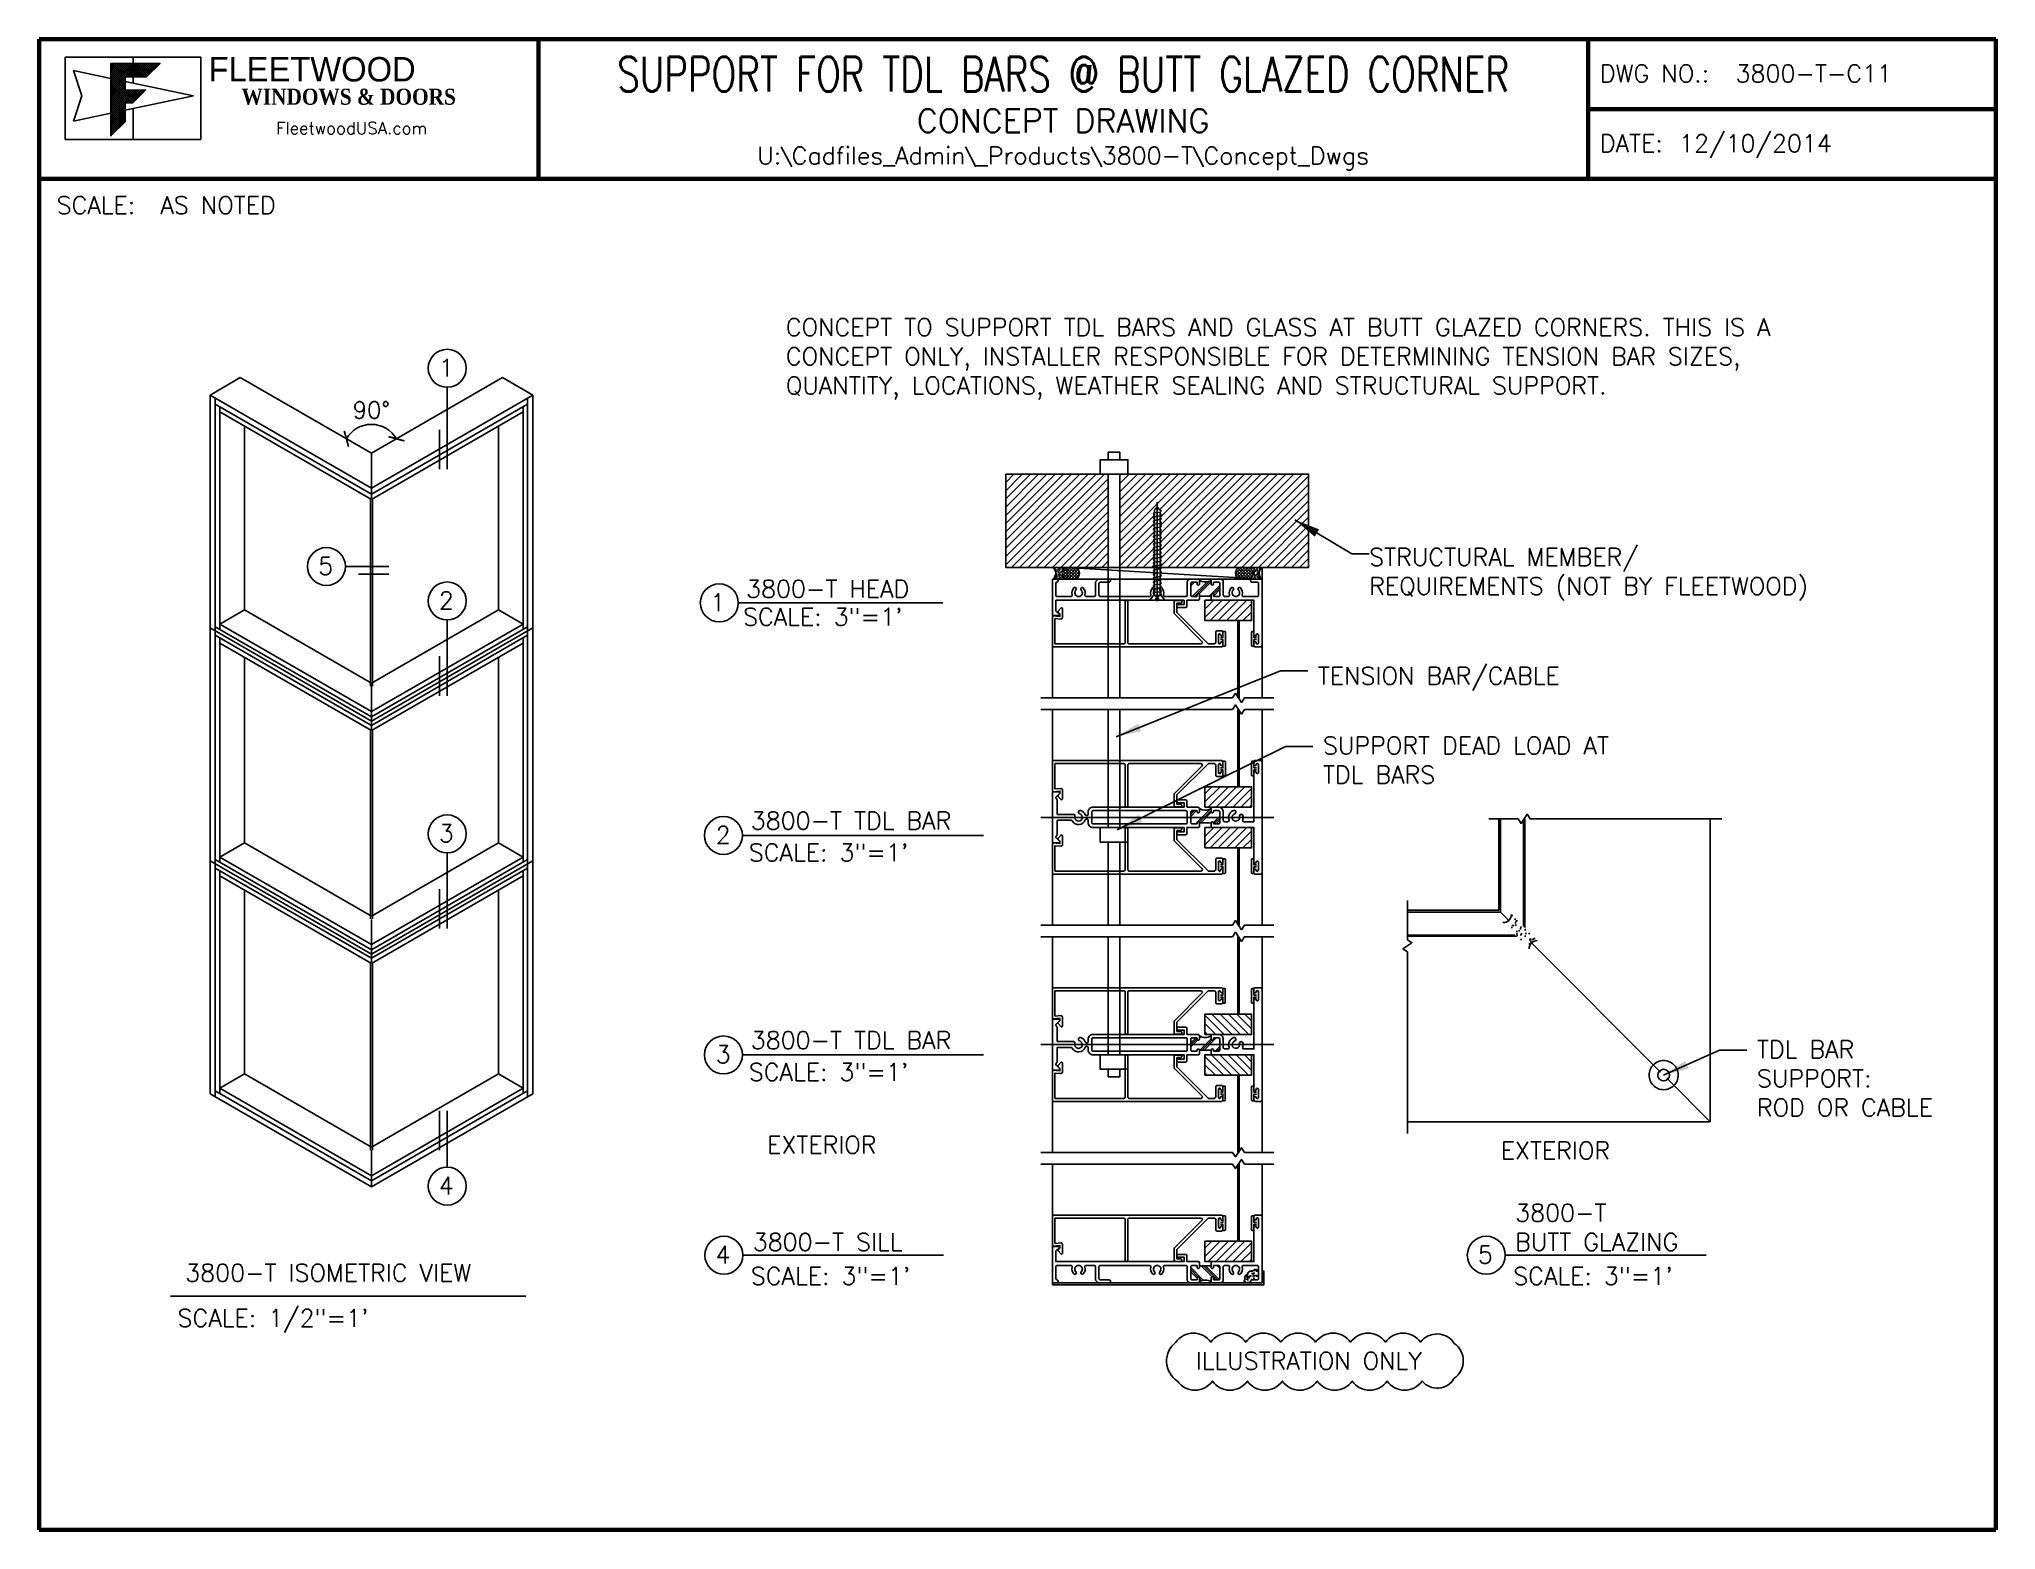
# Paper-space layout 'Layout1' of a CAD drawing. Header units: inches. Extents: x 0 to 10.5, y 0 to 8.
# The model-space entities are those that its viewports show. They can reach past a viewport. Long polylines and large blocks are cut down to what shows.
import ezdxf
from ezdxf.enums import TextEntityAlignment as Align

# ---------------------------------------------------------------- set-up
doc = ezdxf.new("R2010")
doc.units = ezdxf.units.IN
doc.header["$MEASUREMENT"] = 0
doc.linetypes.add('CENTER', pattern=[2, 1.25, -0.25, 0.25, -0.25])
doc.linetypes.add('HIDDEN', pattern=[0.375, 0.25, -0.125])
for name, color, linetype in [('0 @ 4', 7, 'Continuous'), ('3800-FRAME', 1, 'Continuous'), ('BREAK', 6, 'Continuous'), ('BULB-VINYL SEAL', 200, 'Continuous'), ('CENTERLINE', 2, 'CENTER'), ('DIM', 4, 'Continuous'), ('DIM @ 24', 4, 'Continuous'), ('DTLBUBBLE', 6, 'Continuous'), ('ELEV_FRAME', 1, 'Continuous'), ('FASTENER', 5, 'Continuous'), ('FRAME', 1, 'Continuous'), ('GLASS', 7, 'Continuous'), ('SEALANT', 1, 'Continuous'), ('SETTING BLOCK', 4, 'Continuous'), ('SHIM', 1, 'Continuous'), ('SILL PAN', 7, 'Continuous'), ('SILL-PAN', 7, 'Continuous'), ('TEXT', 7, 'Continuous')]:
    doc.layers.add(name, color=color, linetype=linetype)
doc.layers.add('VIEWPORT LAYOUT', color=40, linetype='Continuous', plot=False)
doc.layers.get('VIEWPORT LAYOUT').off()
doc.styles.get("Standard").update_dxf_attribs({"font": 'romans.shx'})
doc.dimstyles.new('1X1', dxfattribs={"dimtxt": 0.09, "dimasz": 0.0625, "dimexe": 0.09375, "dimexo": 0.09375, "dimgap": 0.032, "dimtad": 1, "dimdec": 4, "dimzin": 11, "dimdsep": 46, "dimlunit": 5, "dimtxsty": 'Standard', "dimblk1": 'ARCHTICK', "dimblk2": 'ARCHTICK', "dimsah": 1, "dimcen": 0.09, "dimdle": 0.09375, "dimadec": 0, "dimazin": 0, "dimtfac": 1, "dimtdec": 4, "dimtofl": 0, "dimtmove": 0, "dimatfit": 3, "dimldrblk": 'ARROW', "dimfxl": 0, "dimfrac": 2, "dimtolj": 1, "dimtzin": 0, "dimarcsym": 0})
pattern_1 = [(45, (-0.0875, -1.2185), (-0.088388, 0.088388), [])]

psp = doc.layouts.get("Layout1")

msp = doc.modelspace()

# ---------------------------------------------------------------- texts
at = {"layer": 'TEXT'}
for s, height, p in [('1', 2.25, (1114.872, -84.68408)), ('5', 2.25, (1099.34113, -110.21244)), ('2', 2.25, (1114.872, -114.65241)), ('1', 0.375, (1157.01648, -141.71662)), ('SCALE: 3"=1\'', 0.375, (1157.71912, -142.02891)), ('3', 2.25, (1114.872, -144.65241)), ('2', 0.375, (1157.13078, -146.70963)), ('SCALE: 3"=1\'', 0.375, (1157.84292, -147.08633)), ('3', 0.375, (1157.13078, -151.4208)), ('SCALE: 3"=1\'', 0.375, (1157.84292, -151.7975)), ('EXTERIOR', 0.375, (1158.23684, -153.36124)), ('EXTERIOR', 0.375, (1173.98314, -153.48515)), ('4', 0.375, (1157.12602, -155.72041)), ('5', 0.375, (1173.49095, -155.72041)), ('SCALE: 3"=1\'', 0.375, (1157.88571, -156.17822)), ('SCALE: 3"=1\'', 0.375, (1174.25063, -156.17822)), ('4', 2.25, (1114.872, -190.02206)), ('SCALE: 1/2"=1\'', 2.25, (1081.22812, -207.07324))]:
    msp.add_text(s, height=height, dxfattribs=at).set_placement(p)
at = {"layer": 'TEXT', "attachment_point": 7}
for s, insert, char_height, width in [('CONCEPT TO SUPPORT TDL BARS AND GLASS AT BUTT GLAZED CORNERS. THIS IS A CONCEPT ONLY, INSTALLER RESPONSIBLE FOR DETERMINING TENSION BAR SIZES, QUANTITY, LOCATIONS, WEATHER SEALING AND STRUCTURAL SUPPORT.', (1158.63783, -137.1753), 0.375, 24.0474037), ('STRUCTURAL MEMBER/\\PREQUIREMENTS (NOT BY FLEETWOOD)', (1171.15888, -141.49312), 0.375, 48.8620799), ('3800-T HEAD', (1157.78298, -141.42865), 0.375, 48.8620799), ('TENSION BAR/CABLE', (1170.05665, -143.41973), 0.375, 48.8620799), ('SUPPORT DEAD LOAD AT \\PTDL BARS', (1170.16604, -145.41629), 0.375, 48.8620799), ('\\pt2.625;3800-T TDL BAR', (1157.88296, -146.40306), 0.375, 48.8620799), ('3800-T TDL BAR', (1157.88296, -151.11423), 0.375, 48.8620799), ('TDL BAR \\PSUPPORT:\\PROD OR CABLE', (1179.4813, -152.56159), 0.375, 48.8620799), ('3800-T\\PBUTT GLAZING', (1174.29067, -155.44656), 0.375, 7.3936781), ('3800-T SILL', (1157.92574, -155.44656), 0.375, 48.8620799), ('ILLUSTRATION ONLY', (1167.43491, -158.00035), 0.375, 48.8620799), ('3800-T ISOMETRIC VIEW', (1082.20839, -201.25968), 2.25, 293.1724796)]:
    msp.add_mtext(s, dxfattribs=dict(at, insert=insert, char_height=char_height, width=width))

# ---------------------------------------------------------------- blocks, each defined once
blk = doc.blocks.new('CONCEPT LTB')
h = blk.add_hatch()
h.set_pattern_fill('ANSI37', color=151, scale=0.06, style=0)
h.paths.add_polyline_path([(0.649, 7.87), (0.385, 7.87), (0.385, 7.481), (0.461, 7.557), (0.461, 7.659), (0.503, 7.659), (0.571, 7.727), (0.461, 7.727), (0.461, 7.797), (0.576, 7.797)])
at = {"lineweight": 60}
for p, q in [((0, 0), (0, 8)), ((0, 8), (10.5, 8)), ((2.679, 7.25), (2.679, 8)), ((8.312, 8), (8.312, 7.25)), ((10.5, 8), (10.5, 0)), ((8.312, 7.625), (10.5, 7.625)), ((8.312, 7.625), (10.5, 7.625)), ((0, 7.25), (10.5, 7.25)), ((10.5, 0), (0, 0))]:
    blk.add_line(p, q, dxfattribs=at)
at = {"color": 151}
for p, q in [((0.14, 7.904), (0.14, 7.462)), ((0.14, 7.904), (0.868, 7.904)), ((0.504, 7.904), (0.504, 7.87)), ((0.868, 7.904), (0.868, 7.462)), ((0.504, 7.797), (0.504, 7.764)), ((0.504, 7.627), (0.504, 7.462)), ((0.14, 7.462), (0.868, 7.462))]:
    blk.add_line(p, q, dxfattribs=at)
at = {"color": 1}
for p, q in [((0.185, 7.831), (0.23, 7.695)), ((0.385, 7.789), (0.185, 7.831)), ((0.828, 7.695), (0.461, 7.773)), ((0.23, 7.695), (0.185, 7.56)), ((0.828, 7.695), (0.461, 7.618)), ((0.385, 7.602), (0.185, 7.56))]:
    blk.add_line(p, q, dxfattribs=at)
at = {"color": 151}
blk.add_lwpolyline([(0.461, 7.557), (0.461, 7.659), (0.503, 7.659), (0.461, 7.659), (0.461, 7.557), (0.385, 7.481), (0.385, 7.87), (0.649, 7.87), (0.576, 7.797), (0.461, 7.797), (0.461, 7.727), (0.571, 7.727), (0.461, 7.727), (0.461, 7.797), (0.576, 7.797), (0.649, 7.87), (0.385, 7.87), (0.385, 7.481), (0.461, 7.557), (0.461, 7.659), (0.503, 7.659), (0.571, 7.727), (0.461, 7.727), (0.461, 7.797), (0.576, 7.797), (0.649, 7.87), (0.385, 7.87), (0.385, 7.481)], close=True, dxfattribs=at)
for s, p in [('DWG NO.:', (8.375, 7.769)), ('DATE:', (8.375, 7.394)), ('SCALE:', (0.094, 7.062))]:
    blk.add_text(s, height=0.0938).set_placement(p)
at = {"attachment_point": 1}
for s, insert, char_height, width in [('{\\fBankGothic Md BT|b0|i0|c0|p34;FLEETWOOD}', (0.909, 7.904), 0.13124, 7.00828), ('{\\fGaramond|b1|i0|c0|p18;WINDOWS & DOORS}', (1.086, 7.734), 0.08608, 1.33618), ('{\\Fromant.shx|c0;FleetwoodUSA.com}', (1.272, 7.555), 0.06519, 0.98742)]:
    blk.add_mtext(s, dxfattribs=dict(at, insert=insert, char_height=char_height, width=width))
for tag, height, p in [('PRODUCT', 0.25, (5.495, 7.812)), ('TYPE1', 0.125, (5.495, 7.563)), ('FILEPATH', 0.0938, (5.495, 7.375))]:
    blk.add_attdef(tag, text='', height=height).set_placement(p, align=Align.MIDDLE_CENTER)
for tag, p in [('DWG_NO.', (9.039, 7.769)), ('DATE', (8.8, 7.394)), ('SCALE', (0.586, 7.062))]:
    blk.add_attdef(tag, p, '', height=0.0938)
blk = doc.blocks.new('_ARCHTICK')
at = {"color": 0, "linetype": 'ByBlock', "const_width": 0.15}
blk.add_lwpolyline([(-0.5, -0.5), (0.5, 0.5)], dxfattribs=at)
blk = doc.blocks.new('*D51')
at = {"layer": 'DEFPOINTS', "color": 0}
for p in [(1089.304, -84.822), (1123.079, -84.822), (1107.465, -91.075), (1106.192, -94.572), (1106.192, -94.572)]:
    blk.add_point(p, dxfattribs=at)
at = {"layer": 'DIM', "color": 0, "lineweight": -2}
blk.add_arc((1106.192, -94.572), 3.722, 30, 150, dxfattribs=at)
at = {"layer": 'DIM', "color": 0, "lineweight": -2, "xscale": 1.5, "yscale": 1.5, "zscale": 1.5}
for p, rotation in [((1102.969, -92.711), 240), ((1109.415, -92.711), 299.9999999999999)]:
    blk.add_blockref('_ARCHTICK', p, dxfattribs=dict(at, rotation=rotation))
at = {"layer": 'DIM', "color": 0, "insert": (1106.192, -89.002), "char_height": 2.16, "attachment_point": 5}
blk.add_mtext('\\A1;90%%D', dxfattribs=at)
blk = doc.blocks.new('ARROW')
at = {"color": 0, "linetype": 'ByBlock'}
blk.add_solid([(-2.197, -0.366), (-2.197, 0.366), (0, 0)], dxfattribs=at)
at = {"layer": 'DEFPOINTS', "color": 0, "linetype": 'ByBlock'}
blk.add_point((0, 0), dxfattribs=at)
blk = doc.blocks.new('3806 MULLION')
h = blk.add_hatch()
h.set_pattern_fill('PLAST', color=256, angle=45, style=0)
h.paths.add_polyline_path([(-0.906, 0.113, 0.414214), (-0.937, 0.144), (-1.033, 0.144, 0.414214), (-1.043, 0.134), (-1.043, 0.118, -0.414214), (-1.068, 0.094, -0.414214), (-1.093, 0.118), (-1.093, 0.188, -0.275826), (-1.344, 0.188), (-1.344, 0.118, -0.414214), (-1.369, 0.094, -0.414214), (-1.394, 0.118), (-1.394, 0.134, 0.414214), (-1.404, 0.144), (-1.5, 0.144, 0.414214), (-1.531, 0.113), (-1.531, -0.113, 0.414214), (-1.5, -0.143), (-1.404, -0.143, 0.414214), (-1.394, -0.133), (-1.394, -0.118, -0.414214), (-1.369, -0.094, -0.414214), (-1.344, -0.118), (-1.093, -0.118, -0.414214), (-1.068, -0.094, -0.414214), (-1.043, -0.118), (-1.043, -0.133, 0.414214), (-1.033, -0.143), (-0.937, -0.143, 0.414214), (-0.906, -0.113)])
blk.add_line((-1.344, -0.118), (-1.093, -0.118))
for points in [[(-1.093, -0.133), (-1.093, -0.118, -0.414214), (-1.068, -0.094, -0.414214), (-1.043, -0.118), (-1.043, -0.133, 0.414214), (-1.033, -0.143), (-0.937, -0.143, 0.414214), (-0.906, -0.113), (-0.906, 0.113, 0.414214), (-0.937, 0.144), (-1.033, 0.144, 0.414214), (-1.043, 0.134), (-1.043, 0.118, -0.414214), (-1.068, 0.094, -0.414214), (-1.093, 0.118), (-1.093, 0.188, -0.414214), (-1.062, 0.219), (-0.937, 0.219, -0.414214), (-0.831, 0.113), (-0.831, -0.062, 0.414214), (-0.8, -0.094), (-0.738, -0.094, 0.517938), (-0.709, -0.052, -0.42659), (-0.608, 0.149, -0.510157), (-0.56, 0.113), (-0.56, 0.112, -0.323599), (-0.586, 0.077, 2.284894), (-0.483, 0.018, -0.323599), (-0.466, 0.058), (-0.465, 0.058, -0.510157), (-0.41, 0.035, -0.142368), (-0.415, -0.052, 0.517938), (-0.386, -0.094), (-0.175, -0.094), (-0.175, 0.91), (-0.175, 0.961, -0.414214), (-0.15, 0.986, -0.399638), (-0.125, 0.962, 0.399638), (-0.1, 0.939), (-0.1, 0.939, 0.414214), (-0.075, 0.964), (-0.075, 1.134, 0.414214), (-0.1, 1.159), (-0.1, 1.159, 0.399638), (-0.125, 1.135, -0.399638), (-0.15, 1.111), (-0.15, 1.111, -0.414214), (-0.175, 1.136), (-0.175, 1.188, -0.414214), (-0.144, 1.219), (-0.031, 1.219, -0.414214), (0, 1.188), (0, 0), (0, -1.188, -0.414214), (-0.031, -1.219), (-0.144, -1.219, -0.414214), (-0.175, -1.188), (-0.175, -1.136, -0.414214), (-0.15, -1.111), (-0.15, -1.111, -0.399638), (-0.125, -1.135, 0.399638), (-0.1, -1.159), (-0.1, -1.159, 0.414214), (-0.075, -1.133), (-0.075, -0.964, 0.414214), (-0.1, -0.938), (-0.1, -0.938, 0.399638), (-0.125, -0.962, -0.399638), (-0.15, -0.986, -0.414214), (-0.175, -0.961), (-0.175, -0.909), (-0.175, -0.219), (-1.078, -0.219), (-1.093, -0.203)], [(-1.344, -0.133), (-1.344, -0.203), (-1.359, -0.219), (-1.612, -0.219), (-1.612, -0.344, -0.414214), (-1.643, -0.374), (-1.799, -0.374, -0.414214), (-1.83, -0.344, -0.414214), (-1.799, -0.312), (-1.674, -0.312), (-1.674, -0.219), (-3.625, -0.219, -0.414214), (-3.731, -0.113), (-3.731, -0.068, 0.414214), (-3.762, -0.037), (-3.764, -0.037, 0.308174), (-3.793, -0.057, -0.627979), (-4.073, -0.078, 0.267949), (-4.1, -0.062), (-4.39, -0.062, 0.414214), (-4.4, -0.072), (-4.4, -0.37, -0.237131), (-4.413, -0.395, 0.457629), (-4.416, -0.441), (-4.346, -0.511, -0.668179), (-4.36, -0.546), (-4.49, -0.546, -0.414214), (-4.5, -0.535), (-4.5, 0), (-4.5, 0.536, -0.414214), (-4.49, 0.546), (-4.36, 0.546, -0.668179), (-4.346, 0.511), (-4.416, 0.441, 0.457629), (-4.413, 0.395, -0.237131), (-4.4, 0.37), (-4.4, 0.073, 0.414214), (-4.39, 0.063), (-4.045, 0.063, -0.500407), (-4.016, 0.023, 2.386509), (-3.914, 0.077, -0.326072), (-3.94, 0.113, -0.502305), (-3.892, 0.149, -0.227368), (-3.793, 0.057, 0.308174), (-3.764, 0.038), (-3.762, 0.038, 0.414214), (-3.731, 0.069), (-3.731, 0.113, -0.414214), (-3.625, 0.219), (-1.674, 0.219), (-1.674, 0.313), (-1.799, 0.313, -0.414214), (-1.83, 0.344, -0.414214), (-1.799, 0.375), (-1.643, 0.375, -0.414214), (-1.612, 0.344), (-1.612, 0.228, 0.414214), (-1.602, 0.219), (-1.375, 0.219, -0.414214), (-1.344, 0.188), (-1.344, 0.118, -0.414214), (-1.369, 0.094, -0.414214), (-1.394, 0.118), (-1.394, 0.134, 0.414214), (-1.404, 0.144), (-1.5, 0.144, 0.414214), (-1.531, 0.113), (-1.531, -0.113, 0.414214), (-1.5, -0.143), (-1.404, -0.143, 0.414214), (-1.394, -0.133), (-1.394, -0.118, -0.414214), (-1.369, -0.094, -0.414214), (-1.344, -0.118)], [(-3.625, -0.143, -0.414214), (-3.656, -0.113), (-3.656, 0.113, -0.414214), (-3.625, 0.144), (-1.637, 0.144, -0.414214), (-1.606, 0.113), (-1.606, -0.113, -0.414214), (-1.637, -0.143)]]:
    blk.add_lwpolyline(points, format="xyb", close=True)
blk.add_arc((-1.219, 0.398), 0.245, 239.1595, 300.8405)
blk = doc.blocks.new('*U45')
at = {"layer": 'FRAME', "xscale": -1, "rotation": 180}
blk.add_blockref('3806 MULLION', (0, 0), dxfattribs=at)
blk = doc.blocks.new('3804 916 GLASS STOP')
blk.add_lwpolyline([(0.91, 0, -0.414214), (0.882, 0.028, -0.414214), (0.91, 0.056), (0.982, 0.056, 0.414214), (0.992, 0.066), (0.992, 0.257), (0.328, 0.921, 0.198912), (0.306, 0.93), (0.187, 0.93, 0.414214), (0.156, 0.899), (0.156, 0.682, -0.414214), (0.125, 0.651), (0.031, 0.651, -0.414214), (0, 0.682), (0, 0.735, -0.414214), (0.025, 0.76, -0.399638), (0.05, 0.737, 0.400364), (0.075, 0.713, 0.414214), (0.1, 0.738), (0.1, 0.908, 0.414214), (0.075, 0.933), (0.075, 0.933, 0.399638), (0.05, 0.909, -0.399638), (0.025, 0.885, -0.414214), (0, 0.91), (0, 0.964, -0.414214), (0.031, 0.995), (3.652, 0.995, -0.414214), (3.662, 0.985), (3.662, 0.337, -0.440011), (3.651, 0.327), (3.502, 0.34), (3.502, 0.287), (3.536, 0.253, -0.395486), (3.537, 0.226), (3.481, 0.162, -0.691708), (3.446, 0.175), (3.446, 0.367, -0.440011), (3.48, 0.398), (3.601, 0.388, 0.440011), (3.612, 0.398), (3.612, 0.92, 0.414214), (3.602, 0.93), (2.131, 0.93, 0.414214), (2.1, 0.899), (2.1, 0.028, -0.414214), (2.072, 0), (2.072, 0, -0.414214), (2.044, 0.028), (2.044, 0.899, 0.414214), (2.013, 0.93), (0.473, 0.93, 0.668179), (0.451, 0.877), (1.039, 0.289, -0.198912), (1.048, 0.267), (1.048, 0.031, -0.414214), (1.017, 0)], format="xyb", close=True)
blk = doc.blocks.new('*U53')
at = {"layer": 'SETTING BLOCK'}
h = blk.add_hatch(dxfattribs=at)
h.set_pattern_fill('ANSI31', color=256, style=0)
h.set_pattern_definition(pattern_1)
h.paths.add_polyline_path([(-1.225, 0.656), (-1.225, 0.219), (-0.225, 0.219), (-0.225, 0.656)])
h = blk.add_hatch(dxfattribs=at)
h.set_pattern_fill('ANSI31', color=256, style=0)
h.set_pattern_definition(pattern_1)
h.paths.add_polyline_path([(-1.225, -0.656), (-1.225, -0.219), (-0.225, -0.219), (-0.225, -0.656)])
at = {"layer": '3800-FRAME'}
for points in [[(-4.5, 1.209), (-4.5, 2.314)], [(0, 1.188), (0, 2.314)], [(-4.5, -1.209), (-4.5, -2.314)], [(0, -1.188), (0, -2.314)]]:
    blk.add_lwpolyline(points, dxfattribs=at)
at = {"layer": 'BREAK'}
for points in [[(-4.75, 2.314), (-0.637, 2.314), (-0.572, 2.412), (-0.441, 2.216), (-0.376, 2.314), (0.25, 2.314)], [(-4.75, -2.314), (-0.637, -2.314), (-0.572, -2.412), (-0.441, -2.216), (-0.376, -2.314), (0.25, -2.314)]]:
    blk.add_lwpolyline(points, dxfattribs=at)
at = {"layer": 'BULB-VINYL SEAL', "linetype": 'Continuous'}
for points in [[(-0.893, 1.061), (-0.838, 1.061), (-0.838, 1.194, -0.414214), (-0.828, 1.204), (-0.798, 1.204, -0.414214), (-0.788, 1.194), (-0.788, 0.899, -0.414214), (-0.798, 0.889), (-0.828, 0.889, -0.414214), (-0.838, 0.899), (-0.838, 1.018), (-0.893, 1.018)], [(-0.12, 1.061), (-0.175, 1.061), (-0.175, 1.194, 0.414214), (-0.185, 1.204), (-0.215, 1.204, 0.414214), (-0.225, 1.194), (-0.225, 0.899, 0.414214), (-0.215, 0.889), (-0.185, 0.889, 0.414214), (-0.175, 0.899), (-0.175, 1.018), (-0.12, 1.018)], [(-0.893, -1.061), (-0.838, -1.061), (-0.838, -1.194, 0.414214), (-0.828, -1.204), (-0.798, -1.204, 0.414214), (-0.788, -1.194), (-0.788, -0.899, 0.414214), (-0.798, -0.889), (-0.828, -0.889, 0.414214), (-0.838, -0.899), (-0.838, -1.018), (-0.893, -1.018)], [(-0.12, -1.061), (-0.175, -1.061), (-0.175, -1.194, -0.414214), (-0.185, -1.204), (-0.215, -1.204, -0.414214), (-0.225, -1.194), (-0.225, -0.899, -0.414214), (-0.215, -0.889), (-0.185, -0.889, -0.414214), (-0.175, -0.899), (-0.175, -1.018), (-0.12, -1.018)]]:
    blk.add_lwpolyline(points, format="xyb", dxfattribs=at)
at = {"layer": 'GLASS'}
for points in [[(-0.225, 2.314, 0, 0, 0), (-0.225, 0.656, 0, 0, 0), (-0.506, 0.656, 0.06, 0.06, 0), (-0.506, 2.314, 0.06, 0.06, 0), (-0.506, 0.656, 0, 0, 0), (-0.788, 0.656, 0, 0, 0), (-0.788, 2.314, 0, 0, 0)], [(-0.225, -2.314, 0, 0, 0), (-0.225, -0.656, 0, 0, 0), (-0.506, -0.656, 0.06, 0.06, 0), (-0.506, -2.314, 0.06, 0.06, 0), (-0.506, -0.656, 0, 0, 0), (-0.788, -0.656, 0, 0, 0), (-0.788, -2.314, 0, 0, 0)]]:
    blk.add_lwpolyline(points, format="xyseb", dxfattribs=at)
at = {"layer": 'SETTING BLOCK'}
for points in [[(-1.225, 0.656), (-1.225, 0.219), (-0.225, 0.219), (-0.225, 0.656)], [(-1.225, -0.656), (-1.225, -0.219), (-0.225, -0.219), (-0.225, -0.656)]]:
    blk.add_lwpolyline(points, close=True, dxfattribs=at)
blk.add_blockref('*U45', (0, 0))
at = {"layer": 'FRAME', "xscale": -1}
blk.add_blockref('3804 916 GLASS STOP', (-0.838, 0.224), dxfattribs=at)
at = {"layer": 'FRAME', "rotation": 180}
blk.add_blockref('3804 916 GLASS STOP', (-0.838, -0.224), dxfattribs=at)
blk = doc.blocks.new('3805_BLOCK_FRAME')
h = blk.add_hatch()
h.set_pattern_fill('PLAST', angle=45, style=0)
h.paths.add_polyline_path([(-0.819, 1.361, 0.414214), (-0.85, 1.392), (-0.946, 1.392, 0.414214), (-0.956, 1.382), (-0.956, 1.351, -0.414214), (-0.98, 1.326, -0.414214), (-1.005, 1.351), (-1.005, 1.423, -0.235384), (-1.256, 1.423), (-1.256, 1.351, -0.414214), (-1.282, 1.326, -0.414214), (-1.306, 1.351), (-1.306, 1.382, 0.414214), (-1.316, 1.392), (-1.413, 1.392, 0.414214), (-1.444, 1.361), (-1.444, 1.111, 0.414214), (-1.413, 1.08), (-1.316, 1.08, 0.414214), (-1.306, 1.09), (-1.306, 1.121, -0.414214), (-1.282, 1.146, -0.414214), (-1.256, 1.121), (-1.256, 1.09), (-1.005, 1.09), (-1.005, 1.121, -0.414214), (-0.98, 1.146, -0.414214), (-0.956, 1.121), (-0.956, 1.09, 0.414214), (-0.946, 1.08), (-0.85, 1.08, 0.414214), (-0.819, 1.111)])
at = {"color": 7}
blk.add_line((-1.005, 1.09), (-1.256, 1.09), dxfattribs=at)
blk.add_line((-1.005, 1.09), (-1.005, 1.015))
blk.add_lwpolyline([(-3.452, 1.454), (-3.193, 1.454, -0.414214), (-3.162, 1.423, -0.414214), (-3.193, 1.392), (-3.381, 1.392, 0.414214), (-3.412, 1.361), (-3.412, 1.111, 0.414214), (-3.381, 1.08), (-2.329, 1.08, 0.5024), (-2.299, 1.12, -0.280293), (-2.262, 1.264, -0.498955), (-2.213, 1.256, -0.334263), (-2.219, 1.219, 2.470836), (-2.106, 1.219, -0.334263), (-2.112, 1.256, -0.498955), (-2.063, 1.264, -0.280293), (-2.026, 1.12, 0.5024), (-1.996, 1.08), (-1.549, 1.08, 0.414214), (-1.518, 1.111), (-1.518, 1.392, -0.414214), (-1.456, 1.454), (-1.287, 1.454, -0.414214), (-1.256, 1.423), (-1.256, 1.351, -0.414214), (-1.282, 1.326, -0.414214), (-1.306, 1.351), (-1.306, 1.382, 0.414214), (-1.316, 1.392), (-1.413, 1.392, 0.414214), (-1.444, 1.361), (-1.444, 1.111, 0.414214), (-1.413, 1.08), (-1.316, 1.08, 0.414214), (-1.306, 1.09), (-1.306, 1.121, -0.414214), (-1.282, 1.146, -0.414214), (-1.256, 1.121), (-1.256, 1.09), (-1.256, 1.015), (-1.271, 1), (-1.524, 1), (-1.524, 0.875, -0.414214), (-1.556, 0.844), (-1.711, 0.844, -0.414214), (-1.742, 0.875, -0.414214), (-1.711, 0.906), (-1.586, 0.906), (-1.586, 1), (-4.338, 1), (-4.338, 0.776, 0.198912), (-4.335, 0.769), (-4.255, 0.69, -0.668179), (-4.263, 0.673), (-4.403, 0.673, -0.414214), (-4.412, 0.683), (-4.412, 1.444, -0.414214), (-4.403, 1.454), (-4.319, 1.454, -0.414214), (-4.287, 1.423, -0.358249), (-4.312, 1.393, 0.358249), (-4.338, 1.362), (-4.338, 1.111, 0.414214), (-4.306, 1.08), (-4.017, 1.08, 0.5024), (-3.987, 1.12, -0.280293), (-3.95, 1.264, -0.498955), (-3.901, 1.256), (-3.901, 1.256, -0.334263), (-3.907, 1.219, 2.470836), (-3.794, 1.219, -0.334263), (-3.8, 1.256), (-3.8, 1.256, -0.498955), (-3.751, 1.264, -0.280293), (-3.714, 1.12, 0.5024), (-3.684, 1.08), (-3.518, 1.08, 0.414214), (-3.487, 1.111), (-3.487, 1.399), (-3.452, 1.434)], format="xyb", close=True)
blk.add_lwpolyline([(-1.005, 1.09), (-1.005, 1.121, -0.414214), (-0.98, 1.146, -0.414214), (-0.956, 1.121), (-0.956, 1.09, 0.414214), (-0.946, 1.08), (-0.85, 1.08, 0.414214), (-0.819, 1.111), (-0.819, 1.361, 0.414214), (-0.85, 1.392), (-0.946, 1.392, 0.414214), (-0.956, 1.382), (-0.956, 1.351, -0.414214), (-0.98, 1.326), (-0.98, 1.326, -0.414214), (-1.005, 1.351), (-1.005, 1.423, -0.414214), (-0.975, 1.454), (-0.806, 1.454, -0.414214), (-0.744, 1.392), (-0.744, 1.111, 0.414214), (-0.712, 1.08), (-0.641, 1.08, 0.5024), (-0.611, 1.12, -0.280293), (-0.574, 1.264, -0.498955), (-0.525, 1.256), (-0.525, 1.256, -0.334263), (-0.531, 1.219, 2.470836), (-0.418, 1.219, -0.334263), (-0.424, 1.256, -0.498955), (-0.375, 1.264, -0.280293), (-0.338, 1.12, 0.5024), (-0.308, 1.08), (-0.018, 1.08, 0.414214), (0.013, 1.111), (0.013, 1.361, 0.414214), (-0.018, 1.392), (-0.131, 1.392, -0.414214), (-0.162, 1.423, -0.414214), (-0.131, 1.454), (0.088, 1.454), (0.088, 0.031, -0.414214), (0.056, 0), (-0.056, 0, -0.414214), (-0.087, 0.031), (-0.087, 0.083, -0.414214), (-0.062, 0.107), (-0.062, 0.107, -0.399638), (-0.038, 0.084, 0.399638), (-0.013, 0.06), (-0.013, 0.06, 0.414214), (0.013, 0.085), (0.013, 0.255, 0.414214), (-0.013, 0.28), (-0.013, 0.28, 0.399638), (-0.038, 0.256, -0.399638), (-0.062, 0.232, -0.414214), (-0.087, 0.257), (-0.087, 0.309), (-0.087, 1), (-0.99, 1), (-1.005, 1.015)], format="xyb")
blk.add_arc((-1.131, 1.675), 0.281, 243.5092, 296.4908, dxfattribs=at)
blk = doc.blocks.new('*U47')
blk.add_blockref('3805_BLOCK_FRAME', (0, 0))
blk = doc.blocks.new('Flat_HD_#8x2p00')
for p, q in [((-0.027, 0.043), (-0.166, 0.043)), ((-0.166, 0.043), (-0.082, -0.057)), ((-0.027, 0.043), (-0.027, -0.002)), ((0, 0.06), (0, -2.063)), ((0.166, 0.043), (0.027, 0.043)), ((0.027, 0.043), (0.027, -0.002)), ((0.166, 0.043), (0.082, -0.057)), ((0.082, -0.057), (-0.082, -0.057)), ((0.027, -0.002), (-0.027, -0.002)), ((0.061, -1.831), (-0.061, -1.849))]:
    blk.add_line(p, q)
at = {"linetype": 'Continuous'}
for p, q in [((-0.044, -0.057), (-0.065, -0.06)), ((0.065, -0.122), (-0.065, -0.141)), ((0.065, -0.204), (-0.065, -0.222)), ((0.065, -0.285), (-0.065, -0.304)), ((0.065, -0.366), (-0.065, -0.385)), ((-0.061, -0.057), (-0.061, -0.059)), ((-0.061, -0.08), (-0.061, -0.141)), ((-0.061, -0.162), (-0.061, -0.222)), ((-0.061, -0.243), (-0.061, -0.303)), ((-0.061, -0.324), (-0.061, -0.385)), ((-0.061, -0.406), (-0.061, -0.466)), ((0.061, -0.057), (0.061, -0.102)), ((0.061, -0.123), (0.061, -0.183)), ((0.061, -0.204), (0.061, -0.264)), ((0.061, -0.286), (0.061, -0.346)), ((0.061, -0.367), (0.061, -0.427)), ((0.065, -0.448), (-0.065, -0.466)), ((0.065, -0.529), (-0.065, -0.548)), ((0.065, -0.61), (-0.065, -0.629)), ((0.065, -0.692), (-0.065, -0.71)), ((0.065, -0.773), (-0.065, -0.792)), ((-0.061, -0.487), (-0.061, -0.547)), ((-0.061, -0.569), (-0.061, -0.629)), ((-0.061, -0.65), (-0.061, -0.71)), ((-0.061, -0.731), (-0.061, -0.791)), ((-0.061, -0.813), (-0.061, -0.873)), ((0.061, -0.448), (0.061, -0.508)), ((0.061, -0.53), (0.061, -0.59)), ((0.061, -0.611), (0.061, -0.671)), ((0.061, -0.692), (0.061, -0.752)), ((0.061, -0.774), (0.061, -0.834)), ((0.065, -0.854), (-0.065, -0.873)), ((0.065, -0.936), (-0.065, -0.954)), ((0.065, -1.017), (-0.065, -1.036)), ((0.065, -1.098), (-0.065, -1.117)), ((0.065, -1.18), (-0.065, -1.199)), ((-0.061, -0.894), (-0.061, -0.954)), ((-0.061, -0.975), (-0.061, -1.036)), ((-0.061, -1.057), (-0.061, -1.117)), ((-0.061, -1.138), (-0.061, -1.198)), ((-0.061, -1.219), (-0.061, -1.28)), ((0.061, -0.855), (0.061, -0.915)), ((0.061, -0.936), (0.061, -0.996)), ((0.061, -1.018), (0.061, -1.078)), ((0.061, -1.099), (0.061, -1.159)), ((0.061, -1.18), (0.061, -1.24)), ((0.065, -1.261), (-0.065, -1.28)), ((0.065, -1.342), (-0.065, -1.361)), ((0.065, -1.424), (-0.065, -1.443)), ((0.065, -1.505), (-0.065, -1.524)), ((0.065, -1.587), (-0.065, -1.605)), ((0.065, -1.668), (-0.065, -1.687)), ((-0.061, -1.301), (-0.061, -1.361)), ((-0.061, -1.382), (-0.061, -1.442)), ((-0.061, -1.463), (-0.061, -1.524)), ((-0.061, -1.545), (-0.061, -1.605)), ((-0.061, -1.626), (-0.061, -1.686)), ((0.061, -1.262), (0.061, -1.322)), ((0.061, -1.343), (0.061, -1.403)), ((0.061, -1.424), (0.061, -1.484)), ((0.061, -1.506), (0.061, -1.566)), ((0.061, -1.587), (0.061, -1.647)), ((0.061, -1.669), (0.061, -1.728)), ((0.065, -1.749), (-0.065, -1.768)), ((-0.061, -1.707), (-0.061, -1.768)), ((-0.061, -1.789), (-0.061, -1.849)), ((-0.006, -1.957), (0.006, -1.957)), ((0.061, -1.75), (0.061, -1.81)), ((0.061, -1.831), (0.061, -1.889))]:
    blk.add_line(p, q, dxfattribs=at)
for centre, radius, start, end in [((-0.061, -0.08), 0.0211, 90, 270), ((-0.061, -0.08), 0.0211, 90, 270), ((-0.061, -0.162), 0.0211, 90, 270), ((-0.061, -0.162), 0.0211, 90, 270), ((-0.061, -0.243), 0.0211, 90, 270), ((-0.061, -0.324), 0.0211, 90, 270), ((-0.061, -0.324), 0.0211, 90, 270), ((-0.061, -0.406), 0.0211, 90, 270), ((0.061, -0.102), 0.0211, 270, 90), ((0.061, -0.183), 0.0211, 270, 90), ((0.061, -0.264), 0.0211, 270, 90), ((0.061, -0.346), 0.0211, 270, 90), ((0.061, -0.427), 0.0211, 270, 90), ((-0.061, -0.487), 0.0211, 90, 270), ((-0.061, -0.569), 0.0211, 90, 270), ((-0.061, -0.569), 0.0211, 90, 270), ((-0.061, -0.65), 0.0211, 90, 270), ((-0.061, -0.65), 0.0211, 90, 270), ((-0.061, -0.731), 0.0211, 90, 270), ((-0.061, -0.813), 0.0211, 90, 270), ((-0.061, -0.813), 0.0211, 90, 270), ((0.061, -0.508), 0.0211, 270, 90), ((0.061, -0.59), 0.0211, 270, 90), ((0.061, -0.671), 0.0211, 270, 90), ((0.061, -0.752), 0.0211, 270, 90), ((0.061, -0.834), 0.0211, 270, 90), ((-0.061, -0.894), 0.0211, 90, 270), ((-0.061, -0.975), 0.0211, 90, 270), ((-0.061, -0.975), 0.0211, 90, 270), ((-0.061, -1.057), 0.0211, 90, 270), ((-0.061, -1.138), 0.0211, 90, 270), ((-0.061, -1.138), 0.0211, 90, 270), ((-0.061, -1.219), 0.0211, 90, 270), ((0.061, -0.915), 0.0211, 270, 90), ((0.061, -0.996), 0.0211, 270, 90), ((0.061, -1.078), 0.0211, 270, 90), ((0.061, -1.159), 0.0211, 270, 90), ((0.061, -1.24), 0.0211, 270, 90), ((-0.061, -1.301), 0.0211, 90, 270), ((-0.061, -1.301), 0.0211, 90, 270), ((-0.061, -1.382), 0.0211, 90, 270), ((-0.061, -1.463), 0.0211, 90, 270), ((-0.061, -1.463), 0.0211, 90, 270), ((-0.061, -1.545), 0.0211, 90, 270), ((-0.061, -1.626), 0.0211, 90, 270), ((-0.061, -1.626), 0.0211, 90, 270), ((0.061, -1.322), 0.0211, 270, 90), ((0.061, -1.403), 0.0211, 270, 90), ((0.061, -1.484), 0.0211, 270, 90), ((0.061, -1.566), 0.0211, 270, 90), ((0.061, -1.647), 0.0211, 270, 90), ((-0.061, -1.707), 0.0211, 90, 270), ((-0.061, -1.789), 0.0211, 90, 270), ((-0.061, -1.789), 0.0211, 90, 270), ((-0.061, -1.87), 0.0211, 90, 276.2091), ((-0.137, -1.996), 0.131, 20.7051, 53.331), ((-0.006, -1.948), 0.00861, 191.7651, 270), ((0.006, -1.948), 0.00861, 270, 348.2349), ((0.137, -1.996), 0.131, 125.4362, 159.2949), ((0.061, -1.728), 0.0211, 270, 90), ((0.061, -1.81), 0.0211, 270, 90)]:
    blk.add_arc(centre, radius, start, end, dxfattribs=at)

# ---------------------------------------------------------------- dimensions: what is measured, and where the dimension line sits
at = {"layer": 'DIM @ 24'}
dim = msp.add_angular_dim_2l(base=(1107.46458, -91.07473), line1=((1123.07925, -84.8218), (1106.19175, -94.5718)), line2=((1089.30426, -84.8218), (1106.19175, -94.5718)), text='90%%D', dimstyle='1X1', override={"dimscale": 24, "dimpost": '"', "dimtix": 0, "dimtofl": 0, "dimtmove": 0, "dimatfit": 3}, dxfattribs=at)
dim.commit()
dim.dimension.update_dxf_attribs({"geometry": '*D51', "text_midpoint": (1106.19175, -89.00229)})

# ---------------------------------------------------------------- hatches: boundary and pattern name
h = msp.add_hatch()
h.set_pattern_fill('ANSI31', color=256)
h.paths.add_polyline_path([(1169.8579, -138.78116), (1165.80787, -138.78116), (1165.80787, -140.78116), (1166.52855, -140.78116, -0.51528839), (1166.54334, -140.75016), (1166.54699, -140.74963), (1166.54699, -140.71067, -0.9164522), (1166.54334, -140.66881), (1166.54699, -140.66828), (1166.54699, -140.62933, -0.9164522), (1166.54334, -140.58747), (1166.54699, -140.58694), (1166.54699, -140.54798, -0.9164522), (1166.54334, -140.50612), (1166.54699, -140.50559), (1166.54699, -140.46664, -0.9164522), (1166.54334, -140.42478), (1166.54699, -140.42425), (1166.54699, -140.38529, -0.9164522), (1166.54334, -140.34343), (1166.54699, -140.3429), (1166.54699, -140.30395, -0.9164522), (1166.54334, -140.26209), (1166.54699, -140.26156), (1166.54699, -140.2226, -0.9164522), (1166.54334, -140.18074), (1166.54699, -140.18021), (1166.54699, -140.14126, -0.9164522), (1166.54334, -140.0994), (1166.54699, -140.09887), (1166.54699, -140.05991, -0.9164522), (1166.54334, -140.01805), (1166.54699, -140.01752), (1166.54699, -139.97857, -0.9164522), (1166.54334, -139.93671), (1166.54699, -139.93618), (1166.54699, -139.89722, -0.9164522), (1166.54334, -139.85536), (1166.54699, -139.85483), (1166.54699, -139.81587, -0.9164522), (1166.54334, -139.77402), (1166.54699, -139.77349), (1166.54699, -139.73453, -0.9164522), (1166.54334, -139.69267), (1166.54699, -139.69214), (1166.54699, -139.65318, -0.93014333), (1166.54395, -139.61123), (1166.54699, -139.61078), (1166.54699, -139.55253, 0.14882082), (1166.59363, -139.49205, -0.35527225), (1166.60205, -139.4852), (1166.61981, -139.4852, 0.15746945), (1166.66653, -139.55087, -0.91334071), (1166.67483, -139.59205), (1166.66881, -139.59293), (1166.66881, -139.63209, -0.9164522), (1166.67247, -139.67395), (1166.66881, -139.67448), (1166.66881, -139.71344, -0.9164522), (1166.67247, -139.7553), (1166.66881, -139.75583), (1166.66881, -139.79479, -0.9164522), (1166.67247, -139.83664), (1166.66881, -139.83717), (1166.66881, -139.87613, -0.9164522), (1166.67247, -139.91799), (1166.66881, -139.91852), (1166.66881, -139.95748, -0.9164522), (1166.67247, -139.99934), (1166.66881, -139.99987), (1166.66881, -140.03882, -0.9164522), (1166.67247, -140.08068), (1166.66881, -140.08121), (1166.66881, -140.12017, -0.9164522), (1166.67247, -140.16203), (1166.66881, -140.16256), (1166.66881, -140.20151, -0.9164522), (1166.67247, -140.24337), (1166.66881, -140.2439), (1166.66881, -140.28286, -0.9164522), (1166.67247, -140.32472), (1166.66881, -140.32525), (1166.66881, -140.3642, -0.9164522), (1166.67247, -140.40606), (1166.66881, -140.40659), (1166.66881, -140.44555, -0.9164522), (1166.67247, -140.48741), (1166.66881, -140.48794), (1166.66881, -140.52689, -0.9164522), (1166.67247, -140.56875), (1166.66881, -140.56928), (1166.66881, -140.60824, -0.9164522), (1166.67247, -140.6501), (1166.66881, -140.65063), (1166.66881, -140.68958, -0.9164522), (1166.67247, -140.73144), (1166.66881, -140.73197), (1166.66881, -140.77093, -0.26337821), (1166.6869, -140.78116), (1169.8579, -140.78116)])
h.paths.add_polyline_path([(1165.55787, -138.78116), (1165.38599, -138.78116), (1163.3579, -138.78116), (1163.3579, -140.78116), (1165.55787, -140.78116)])
at = {"layer": 'SEALANT'}
h = msp.add_hatch(dxfattribs=at)
h.set_pattern_fill('AR-SAND', color=256, scale=0.05, style=0)
h.set_pattern_definition([(37.5, (1168.770404, -154.682425), (-0.0031497, 0.096341), [0, -0.076, 0, -0.085, 0, -0.08125]), (7.5, (1168.7704, -154.68243), (0.088489, 0.141107), [0, -0.041, 0, -0.0685, 0, -0.02625]), (327.5, (1168.7089, -154.682425), (0.155707, 0.000283), [0, -0.025, 0, -0.09, 0, -0.1175]), (317.5, (1168.7089, -154.68243), (0.150306, 0.043884), [0, -0.0125, 0, -0.059, 0, -0.0675])])
h.paths.add_polyline_path([(1168.55086, -155.95241, 0.52056705), (1168.49493, -156.0642, 0.50829704), (1168.48972, -156.13643), (1168.6389, -156.13643, -0.41421356), (1168.6079, -156.10543, -0.41421356), (1168.6389, -156.07443), (1168.7519, -156.07443, 0.41421356), (1168.7829, -156.04343), (1168.7829, -155.87511, 0.52056705), (1168.6587, -155.88921, 0.52056705)])
at = {"layer": 'SETTING BLOCK'}
h = msp.add_hatch(dxfattribs=at)
h.set_pattern_fill('ANSI31', color=256, style=0)
h.set_pattern_definition([(45, (1168.7704, -142.48516), (-0.088388, 0.088388), [])])
h.paths.add_polyline_path([(1167.6325, -141.92266), (1167.6325, -141.48516), (1168.6325, -141.48516), (1168.6325, -141.92266)])
h = msp.add_hatch(dxfattribs=at)
h.set_pattern_fill('ANSI31', color=256, style=0)
h.set_pattern_definition([(45, (1168.7704, -148.56661), (-0.0883883, 0.0883883), [])])
h.paths.add_polyline_path([(1167.6325, -145.48875), (1167.6325, -145.92625), (1168.6325, -145.92625), (1168.6325, -145.48875)])
h = msp.add_hatch(dxfattribs=at)
h.set_pattern_fill('ANSI31', color=256, style=0)
h.set_pattern_definition([(45, (1168.7704, -147.36325), (-0.088388, 0.088388), [])])
h.paths.add_polyline_path([(1167.6325, -146.80075), (1167.6325, -146.36325), (1168.6325, -146.36325), (1168.6325, -146.80075)])
h = msp.add_hatch(dxfattribs=at)
h.set_pattern_fill('ANSI31', color=256, style=0)
h.set_pattern_definition([(45, (1168.7704, -158.32278), (-0.0883883, 0.0883883), [])])
h.paths.add_polyline_path([(1167.6325, -155.24493), (1167.6325, -155.68243), (1168.6325, -155.68243), (1168.6325, -155.24493)])
at = {"layer": 'SHIM'}
h = msp.add_hatch(dxfattribs=at)
h.set_pattern_fill('AR-SAND', color=256, scale=0.03, angle=90, style=0)
h.set_pattern_definition([(127.5, (1164.367904, -141.031164), (-0.057805, -0.00189), [0, -0.0456, 0, -0.051, 0, -0.04875]), (97.5, (1164.367904, -141.03116), (-0.084664, 0.053093), [0, -0.0246, 0, -0.0411, 0, -0.01575]), (57.5, (1164.367904, -141.068064), (-0.00017, 0.093424), [0, -0.015, 0, -0.054, 0, -0.0705]), (47.5, (1164.367904, -141.06806), (-0.02633, 0.090184), [0, -0.0075, 0, -0.0354, 0, -0.0405])])
edge = h.paths.add_edge_path()
edge.add_arc((1164.72885, -140.90616), 0.15701, 127.237124, 232.762876, ccw=False)
edge.add_line((1164.63384, -140.78116), (1164.3679, -140.78116))
edge.add_arc((1164.2729, -140.90616), 0.15701, -52.762876, 52.762876, ccw=False)
edge.add_line((1164.3679, -141.03116), (1164.63384, -141.03116))
h = msp.add_hatch(dxfattribs=at)
h.set_pattern_fill('ANSI37', color=256, scale=0.375, angle=180, style=0)
h.set_pattern_definition([(225, (1164.367904, -141.031164), (0.0331456, -0.0331456), []), (315, (1164.367904, -141.031164), (0.0331456, 0.0331456), [])])
edge = h.paths.add_edge_path()
edge.add_line((1164.63384, -141.03116), (1164.87579, -141.03116))
edge.add_arc((1164.78078, -140.90616), 0.15701, 307.237124, 412.762876)
edge.add_line((1164.87579, -140.78116), (1164.63384, -140.78116))
edge.add_arc((1164.72885, -140.90616), 0.15701, 127.237124, 232.762876)
h = msp.add_hatch(dxfattribs=at)
h.set_pattern_fill('ANSI37', color=256, scale=0.375, angle=180, style=0)
h.set_pattern_definition([(225, (1164.590517, -141.031164), (0.03314563, -0.03314563), []), (315, (1164.590517, -141.031164), (0.03314563, 0.03314563), [])])
edge = h.paths.add_edge_path()
edge.add_line((1168.59197, -141.03116), (1168.35002, -141.03116))
edge.add_arc((1168.44502, -140.90616), 0.15701, 127.237124, 232.762876, ccw=False)
edge.add_line((1168.35002, -140.78116), (1168.59197, -140.78116))
edge.add_arc((1168.49696, -140.90616), 0.15701, -52.762876, 52.762876, ccw=False)
h = msp.add_hatch(dxfattribs=at)
h.set_pattern_fill('AR-SAND', color=256, scale=0.03, angle=90, style=0)
h.set_pattern_definition([(127.5, (1164.590517, -141.031164), (-0.0578047, -0.0018898), [0, -0.0456, 0, -0.051, 0, -0.04875]), (97.5, (1164.59052, -141.03116), (-0.0846644, 0.0530933), [0, -0.0246, 0, -0.0411, 0, -0.01575]), (57.5, (1164.590517, -141.068064), (-0.0001698, 0.09342426), [0, -0.015, 0, -0.054, 0, -0.0705]), (47.5, (1164.59052, -141.06806), (-0.0263303, 0.0901838), [0, -0.0075, 0, -0.0354, 0, -0.0405])])
edge = h.paths.add_edge_path()
edge.add_arc((1168.49696, -140.90616), 0.15701, 307.237124, 412.762876)
edge.add_line((1168.59197, -140.78116), (1168.8579, -140.78116))
edge.add_arc((1168.95291, -140.90616), 0.15701, 127.237124, 232.762876)
edge.add_line((1168.8579, -141.03116), (1168.59197, -141.03116))
h = msp.add_hatch(dxfattribs=at)
h.set_pattern_fill('AR-SAND', color=256, scale=0.1, angle=90, style=0)
h.set_pattern_definition([(127.5, (0, 0), (-0.192682377, -0.006299336), [0, -0.152, 0, -0.17, 0, -0.1625]), (97.5, (0, 0), (-0.282214607, 0.17697767), [0, -0.082, 0, -0.137, 0, -0.0525]), (57.5, (-8e-18, -0.123), (-0.000565905, 0.311414186), [0, -0.05, 0, -0.18, 0, -0.235]), (47.5, (-8e-18, -0.123), (-0.087767556, 0.30061266), [0, -0.025, 0, -0.118, 0, -0.135])])
h.paths.add_polyline_path([(1174.48496, -148.50811), (1174.20371, -148.22686, -0.47888463), (1174.02693, -148.40363), (1174.30818, -148.68488), (1174.58943, -148.96613, -0.41522176), (1174.76621, -148.78936)])

# ---------------------------------------------------------------- linework, layer by layer
for p, q in [((1115.95446, -86.07306), (1115.95446, -96.64395)), ((1114.95446, -91.55936), (1114.95446, -96.64395)), ((1102.84534, -109.15761), (1108.41898, -109.15761)), ((1104.52349, -110.15761), (1108.41898, -110.15761)), ((1115.95446, -116.04139), (1115.95446, -125.8029)), ((1114.95446, -120.71831), (1114.95446, -125.8029)), ((1165.55787, -138.30529), (1165.80787, -138.30529)), ((1165.55787, -138.46866), (1165.55787, -138.30529)), ((1165.80787, -138.46866), (1165.80787, -138.30529)), ((1165.55787, -143.58071), (1165.55787, -138.78116)), ((1165.80787, -143.58071), (1165.80787, -138.78116)), ((1168.8579, -141.40616), (1168.8579, -140.78116)), ((1165.55787, -146.36325), (1165.55787, -143.83071)), ((1165.80787, -146.36325), (1165.80787, -143.83071)), ((1115.95446, -146.04139), (1115.95446, -155.8029)), ((1165.55787, -148.45879), (1165.55787, -146.67575)), ((1165.80787, -148.45879), (1165.80787, -146.67575)), ((1165.55787, -151.24134), (1165.55787, -148.70879)), ((1165.80787, -151.24134), (1165.80787, -148.70879)), ((1114.95446, -150.71831), (1114.95446, -155.8029)), ((1165.55787, -151.71311), (1165.55787, -151.55384)), ((1165.80787, -151.71311), (1165.80787, -151.55384)), ((1165.55787, -151.71311), (1165.80787, -151.71311)), ((1114.95446, -184.35263), (1114.95446, -179.26804)), ((1115.95446, -186.52342), (1115.95446, -179.26804))]:
    msp.add_line(p, q)
for points in [[(1165.97974, -138.78116), (1165.38599, -138.78116), (1165.38599, -138.46866), (1165.97974, -138.46866)], [(1165.97974, -146.67575), (1165.38599, -146.67575), (1165.38599, -146.36325), (1165.97974, -146.36325)], [(1165.97974, -151.55384), (1165.38599, -151.55384), (1165.38599, -151.24134), (1165.97974, -151.24134)]]:
    msp.add_lwpolyline(points, close=True)
msp.add_lwpolyline([(1163.3579, -138.78116), (1163.3579, -140.78116), (1169.8579, -140.78116), (1169.8579, -138.78116), (1163.3579, -138.78116)])
msp.add_lwpolyline([(1167.00897, -157.41052, -0.52056705), (1167.75897, -157.41052, -0.52056705), (1168.50897, -157.41052, -0.52056705), (1169.25897, -157.41052, -0.52056705), (1170.00897, -157.41052, -0.52056705), (1170.75897, -157.41052, -0.52056705), (1171.50897, -157.41052, -0.52056705), (1172.25897, -157.41052, -0.52056705), (1172.98298, -157.4365, -0.52056705), (1172.98298, -158.1865, -0.52056705), (1172.29276, -158.24627, -0.52056705), (1171.54276, -158.24627, -0.52056705), (1170.79276, -158.24627, -0.52056705), (1170.04276, -158.24627, -0.52056705), (1169.29276, -158.24627, -0.52056705), (1168.54276, -158.24627, -0.52056705), (1167.79276, -158.24627, -0.52056705), (1167.04276, -158.24627, -0.52056705)], format="xyb", close=True)
at = {"linetype": 'HIDDEN'}
msp.add_circle((1177.47846, -151.67838), 0.3125, dxfattribs=at)
msp.add_circle((1177.47846, -151.67838), 0.125)
for centre, radius, start, end in [((1174.0442, -148.24412), 0.16044, 263.821912, 6.178088), ((1174.7659, -148.96583), 0.17647, 89.901424, 180.098576)]:
    msp.add_arc(centre, radius, start, end)
at = {"layer": '3800-FRAME'}
for p, q in [((1173.97846, -148.17838), (1173.97846, -146.17838)), ((1178.47846, -152.67838), (1178.47846, -146.17838)), ((1171.97846, -148.17838), (1173.97846, -148.17838)), ((1173.97846, -148.17838), (1174.15765, -148.35757)), ((1174.64112, -148.84104), (1177.41217, -151.61209)), ((1177.54475, -151.74467), (1178.47846, -152.67838)), ((1178.47846, -152.67838), (1171.97846, -152.67838))]:
    msp.add_line(p, q, dxfattribs=at)
for points in [[(1164.3579, -142.47516), (1164.3579, -143.58071)], [(1168.8579, -142.45416), (1168.8579, -143.58071)], [(1164.3579, -144.93625), (1164.3579, -143.83071)], [(1168.8579, -144.95725), (1168.8579, -143.83071)], [(1164.3579, -147.35325), (1164.3579, -148.45879)], [(1168.8579, -147.33225), (1168.8579, -148.45879)], [(1164.3579, -154.69243), (1164.3579, -153.58688)], [(1168.8579, -154.71343), (1168.8579, -153.58688)]]:
    msp.add_lwpolyline(points, dxfattribs=at)
at = {"layer": 'BREAK'}
for points in [[(1164.1079, -143.58071), (1168.22089, -143.58071), (1168.28615, -143.48244), (1168.41666, -143.67897), (1168.48192, -143.58071), (1169.1079, -143.58071)], [(1164.1079, -143.83071), (1168.22089, -143.83071), (1168.28615, -143.73244), (1168.41666, -143.92897), (1168.48192, -143.83071), (1169.1079, -143.83071)], [(1178.72846, -146.17838), (1174.61547, -146.17838), (1174.55021, -146.08012), (1174.4197, -146.27665), (1174.35445, -146.17838), (1173.72846, -146.17838)], [(1171.97846, -152.92838), (1171.97846, -149.0343), (1171.88019, -148.96904), (1172.07672, -148.83853), (1171.97846, -148.77327), (1171.97846, -147.92838)], [(1164.1079, -148.45879), (1168.22089, -148.45879), (1168.28615, -148.36053), (1168.41666, -148.55706), (1168.48192, -148.45879), (1169.1079, -148.45879)], [(1164.1079, -153.58688), (1168.22089, -153.58688), (1168.28615, -153.68515), (1168.41666, -153.48862), (1168.48192, -153.58688), (1169.1079, -153.58688)]]:
    msp.add_lwpolyline(points, dxfattribs=at)
at = {"layer": 'BULB-VINYL SEAL', "linetype": 'Continuous'}
for points in [[(1167.96441, -142.32763), (1168.0199, -142.32763), (1168.0199, -142.46114, 0.41421356), (1168.0299, -142.47114), (1168.06015, -142.47114, 0.41421356), (1168.07015, -142.46114), (1168.07015, -142.16518, 0.41421356), (1168.06015, -142.15518), (1168.0299, -142.15518, 0.41421356), (1168.0199, -142.16518), (1168.0199, -142.28477), (1167.96441, -142.28477)], [(1168.73839, -142.32763), (1168.6829, -142.32763), (1168.6829, -142.46114, -0.41421356), (1168.6729, -142.47114), (1168.64265, -142.47114, -0.41421356), (1168.63265, -142.46114), (1168.63265, -142.16518, -0.41421356), (1168.64265, -142.15518), (1168.6729, -142.15518, -0.41421356), (1168.6829, -142.16518), (1168.6829, -142.28477), (1168.73839, -142.28477)], [(1167.96441, -145.08378), (1168.0199, -145.08378), (1168.0199, -144.95027, -0.41421356), (1168.0299, -144.94027), (1168.06015, -144.94027, -0.41421356), (1168.07015, -144.95027), (1168.07015, -145.24623, -0.41421356), (1168.06015, -145.25623), (1168.0299, -145.25623, -0.41421356), (1168.0199, -145.24623), (1168.0199, -145.12665), (1167.96441, -145.12665)], [(1168.73839, -145.08378), (1168.6829, -145.08378), (1168.6829, -144.95027, 0.41421356), (1168.6729, -144.94027), (1168.64265, -144.94027, 0.41421356), (1168.63265, -144.95027), (1168.63265, -145.24623, 0.41421356), (1168.64265, -145.25623), (1168.6729, -145.25623, 0.41421356), (1168.6829, -145.24623), (1168.6829, -145.12665), (1168.73839, -145.12665)], [(1167.96441, -147.20572), (1168.0199, -147.20572), (1168.0199, -147.33923, 0.41421356), (1168.0299, -147.34923), (1168.06015, -147.34923, 0.41421356), (1168.07015, -147.33923), (1168.07015, -147.04327, 0.41421356), (1168.06015, -147.03327), (1168.0299, -147.03327, 0.41421356), (1168.0199, -147.04327), (1168.0199, -147.16286), (1167.96441, -147.16286)], [(1168.73839, -147.20572), (1168.6829, -147.20572), (1168.6829, -147.33923, -0.41421356), (1168.6729, -147.34923), (1168.64265, -147.34923, -0.41421356), (1168.63265, -147.33923), (1168.63265, -147.04327, -0.41421356), (1168.64265, -147.03327), (1168.6729, -147.03327, -0.41421356), (1168.6829, -147.04327), (1168.6829, -147.16286), (1168.73839, -147.16286)], [(1167.96441, -154.83996), (1168.0199, -154.83996), (1168.0199, -154.70645, -0.41421356), (1168.0299, -154.69645), (1168.06015, -154.69645, -0.41421356), (1168.07015, -154.70645), (1168.07015, -155.00241, -0.41421356), (1168.06015, -155.01241), (1168.0299, -155.01241, -0.41421356), (1168.0199, -155.00241), (1168.0199, -154.88282), (1167.96441, -154.88282)], [(1168.73839, -154.83996), (1168.6829, -154.83996), (1168.6829, -154.70645, 0.41421356), (1168.6729, -154.69645), (1168.64265, -154.69645, 0.41421356), (1168.63265, -154.70645), (1168.63265, -155.00241, 0.41421356), (1168.64265, -155.01241), (1168.6729, -155.01241, 0.41421356), (1168.6829, -155.00241), (1168.6829, -154.88282), (1168.73839, -154.88282)]]:
    msp.add_lwpolyline(points, format="xyb", dxfattribs=at)
at = {"layer": 'CENTERLINE', "ltscale": 0.25}
for p, q in [((1085.40714, -117.0718), (1106.19175, -129.0718)), ((1126.97636, -117.0718), (1106.19175, -129.0718)), ((1085.40714, -147.0718), (1106.19175, -159.0718)), ((1126.97636, -147.0718), (1106.19175, -159.0718))]:
    msp.add_line(p, q, dxfattribs=at)
at = {"layer": 'CENTERLINE', "ltscale": 0.5}
for p, q in [((1169.1079, -146.14475), (1164.1079, -146.14475)), ((1169.1079, -151.02284), (1164.1079, -151.02284))]:
    msp.add_line(p, q, dxfattribs=at)
at = {"layer": 'DTLBUBBLE'}
for p, q in [((1157.61565, -141.54081), (1162.0069, -141.54081)), ((1157.70414, -146.53382), (1162.87912, -146.53382)), ((1157.70414, -151.245), (1162.87912, -151.245)), ((1157.71373, -155.5446), (1162.02322, -155.5446)), ((1174.07866, -155.5446), (1178.38815, -155.5446)), ((1080.29998, -203.1313), (1126.08296, -203.1313))]:
    msp.add_line(p, q, dxfattribs=at)
for centre, radius in [((1115.95446, -83.62925), 2.44381), ((1100.40153, -109.15761), 2.44381), ((1115.95446, -113.59758), 2.44381), ((1115.95446, -143.59758), 2.44381), ((1157.20835, -141.54081), 0.4073), ((1157.29684, -146.53382), 0.4073), ((1157.29684, -151.245), 0.4073), ((1157.30643, -155.5446), 0.4073), ((1173.67136, -155.5446), 0.4073), ((1115.95446, -188.96723), 2.44381)]:
    msp.add_circle(centre, radius, dxfattribs=at)
at = {"layer": 'ELEV_FRAME', "linetype": 'Continuous'}
for p, q in [((1085.40714, -87.0718), (1089.30426, -84.8218)), ((1089.30426, -84.8218), (1106.19175, -94.5718)), ((1123.07925, -84.8218), (1106.19175, -94.5718)), ((1126.97636, -87.0718), (1123.07925, -84.8218)), ((1106.19175, -99.0718), (1085.40714, -87.0718)), ((1085.40714, -87.0718), (1085.40714, -177.0718)), ((1106.19175, -99.0718), (1126.97636, -87.0718)), ((1126.97636, -87.0718), (1126.97636, -177.0718)), ((1086.08351, -177.4623), (1086.08351, -87.4623)), ((1126.3, -177.4623), (1126.3, -87.4623)), ((1106.19175, -99.8528), (1086.08351, -88.2433)), ((1086.66634, -117.2533), (1086.66634, -88.5798)), ((1106.19175, -99.8528), (1126.3, -88.2433)), ((1125.71716, -117.2533), (1125.71716, -88.5798)), ((1106.19175, -100.5258), (1086.66634, -89.2528)), ((1106.19175, -100.5258), (1125.71716, -89.2528)), ((1089.83773, -114.74929), (1089.83773, -91.0838)), ((1122.54578, -114.74929), (1122.54578, -91.0838)), ((1106.19175, -100.5258), (1106.19175, -94.5718)), ((1106.06675, -124.55612), (1106.06675, -100.45363)), ((1106.31675, -124.55612), (1106.31675, -100.45363)), ((1089.83773, -114.74929), (1086.66634, -116.58029)), ((1089.83773, -114.74929), (1106.19175, -124.19129)), ((1122.54578, -114.74929), (1106.19175, -124.19129)), ((1122.54578, -114.74929), (1125.71716, -116.58029)), ((1086.66634, -116.58029), (1106.19175, -127.85329)), ((1125.71716, -116.58029), (1106.19175, -127.85329)), ((1086.08351, -116.9168), (1106.19175, -128.5263)), ((1126.3, -116.9168), (1106.19175, -128.5263)), ((1086.08351, -118.0078), (1106.19175, -129.6173)), ((1126.3, -118.0078), (1106.19175, -129.6173)), ((1086.66634, -147.2533), (1086.66634, -118.3443)), ((1125.71716, -147.2533), (1125.71716, -118.3443)), ((1086.66634, -119.01729), (1106.19175, -130.29029)), ((1125.71716, -119.01729), (1106.19175, -130.29029)), ((1089.83773, -144.74929), (1089.83773, -120.84829)), ((1122.54578, -144.74929), (1122.54578, -120.84829)), ((1106.19175, -130.29029), (1106.19175, -124.19129)), ((1106.06675, -154.55612), (1106.06675, -130.21812)), ((1106.31675, -154.55612), (1106.31675, -130.21812)), ((1089.83773, -144.74929), (1086.66634, -146.58029)), ((1089.83773, -144.74929), (1106.19175, -154.19129)), ((1122.54578, -144.74929), (1106.19175, -154.19129)), ((1122.54578, -144.74929), (1125.71716, -146.58029)), ((1086.08351, -146.9168), (1106.19175, -158.5263)), ((1086.66634, -146.58029), (1106.19175, -157.85329)), ((1125.71716, -146.58029), (1106.19175, -157.85329)), ((1126.3, -146.9168), (1106.19175, -158.5263)), ((1086.08351, -148.0078), (1106.19175, -159.6173)), ((1126.3, -148.0078), (1106.19175, -159.6173)), ((1086.66634, -177.0178), (1086.66634, -148.3443)), ((1125.71716, -177.0178), (1125.71716, -148.3443)), ((1086.66634, -149.01729), (1106.19175, -160.29029)), ((1125.71716, -149.01729), (1106.19175, -160.29029)), ((1089.83773, -174.5138), (1089.83773, -150.84829)), ((1122.54578, -174.5138), (1122.54578, -150.84829)), ((1106.19175, -160.29029), (1106.19175, -154.62829)), ((1106.06675, -184.32063), (1106.06675, -160.21812)), ((1106.31675, -184.32063), (1106.31675, -160.21812)), ((1086.66634, -176.3448), (1089.83773, -174.5138)), ((1089.83773, -174.5138), (1106.19175, -183.9558)), ((1122.54578, -174.5138), (1106.19175, -183.9558)), ((1125.71716, -176.3448), (1122.54578, -174.5138)), ((1086.66634, -176.3448), (1106.19175, -187.6178)), ((1125.71716, -176.3448), (1106.19175, -187.6178)), ((1086.08351, -176.6813), (1106.19175, -188.2908)), ((1126.3, -176.6813), (1106.19175, -188.2908)), ((1085.40714, -177.0718), (1106.19175, -189.0718)), ((1126.97636, -177.0718), (1106.19175, -189.0718)), ((1106.19175, -189.0718), (1106.19175, -184.3928))]:
    msp.add_line(p, q, dxfattribs=at)
at = {"layer": 'GLASS'}
for points in [[(1168.63265, -143.58071, 0, 0, 0), (1168.63265, -141.92266, 0, 0, 0), (1168.3514, -141.92266, 0.06, 0.06, 0), (1168.3514, -143.58071, 0.06, 0.06, 0), (1168.3514, -141.92266, 0, 0, 0), (1168.07015, -141.92266, 0, 0, 0), (1168.07015, -143.58071, 0, 0, 0)], [(1168.63265, -143.83071, 0, 0, 0), (1168.63265, -145.48875, 0, 0, 0), (1168.3514, -145.48875, 0.06, 0.06, 0), (1168.3514, -143.83071, 0.06, 0.06, 0), (1168.3514, -145.48875, 0, 0, 0), (1168.07015, -145.48875, 0, 0, 0), (1168.07015, -143.83071, 0, 0, 0)], [(1174.20371, -146.17838, 0, 0, 0), (1174.20371, -148.22686, 0, 0, 0), (1174.48496, -148.50811, 0.06, 0.06, 0), (1174.48496, -146.17838, 0.06, 0.06, 0), (1174.48496, -148.50811, 0, 0, 0), (1174.76621, -148.78936, 0, 0, 0), (1174.76621, -146.17838, 0, 0, 0)], [(1168.63265, -148.45879, 0, 0, 0), (1168.63265, -146.80075, 0, 0, 0), (1168.3514, -146.80075, 0.06, 0.06, 0), (1168.3514, -148.45879, 0.06, 0.06, 0), (1168.3514, -146.80075, 0, 0, 0), (1168.07015, -146.80075, 0, 0, 0), (1168.07015, -148.45879, 0, 0, 0)], [(1171.97846, -148.40363, 0, 0, 0), (1174.02693, -148.40363, 0, 0, 0), (1174.30818, -148.68488, 0.06, 0.06, 0), (1171.97846, -148.68488, 0.06, 0.06, 0), (1174.30818, -148.68488, 0, 0, 0), (1174.58943, -148.96613, 0, 0, 0), (1171.97846, -148.96613, 0, 0, 0)], [(1168.63265, -153.58688, 0, 0, 0), (1168.63265, -155.24493, 0, 0, 0), (1168.3514, -155.24493, 0.06, 0.06, 0), (1168.3514, -153.58688, 0.06, 0.06, 0), (1168.3514, -155.24493, 0, 0, 0), (1168.07015, -155.24493, 0, 0, 0), (1168.07015, -153.58688, 0, 0, 0)]]:
    msp.add_lwpolyline(points, format="xyseb", dxfattribs=at)
at = {"layer": 'SEALANT'}
msp.add_lwpolyline([(1168.7829, -155.87511, 0.52056705), (1168.6587, -155.88921, 0.52056705), (1168.55086, -155.95241, 0.52056705), (1168.49493, -156.0642, 0.50829704), (1168.48972, -156.13643, 0.50829704)], format="xyb", dxfattribs=at)
at = {"layer": 'SETTING BLOCK'}
for points in [[(1167.6325, -141.92266), (1167.6325, -141.48516), (1168.6325, -141.48516), (1168.6325, -141.92266)], [(1167.6325, -145.48875), (1167.6325, -145.92625), (1168.6325, -145.92625), (1168.6325, -145.48875)], [(1167.6325, -146.80075), (1167.6325, -146.36325), (1168.6325, -146.36325), (1168.6325, -146.80075)], [(1167.6325, -155.24493), (1167.6325, -155.68243), (1168.6325, -155.68243), (1168.6325, -155.24493)]]:
    msp.add_lwpolyline(points, close=True, dxfattribs=at)
at = {"layer": 'SHIM'}
for points in [[(1164.63384, -141.03116, -0.49600057), (1164.63384, -140.78116), (1164.3679, -140.78116, -0.49600057), (1164.3679, -141.03116)], [(1164.63384, -141.03116), (1164.87579, -141.03116, 0.49600057), (1164.87579, -140.78116), (1164.63384, -140.78116, 0.49600057)], [(1168.59197, -141.03116), (1168.35002, -141.03116, -0.49600057), (1168.35002, -140.78116), (1168.59197, -140.78116, -0.49600057)], [(1168.59197, -141.03116, 0.49600057), (1168.59197, -140.78116), (1168.8579, -140.78116, 0.49600057), (1168.8579, -141.03116)]]:
    msp.add_lwpolyline(points, format="xyb", close=True, dxfattribs=at)
msp.add_lwpolyline([(1168.8579, -141.03116), (1168.8579, -140.78116), (1164.6799, -140.78116), (1168.8579, -141.03116), (1164.6799, -141.03116), (1164.6799, -140.78116)], dxfattribs=at)
at = {"layer": 'SILL PAN'}
for p, q in [((1173.93846, -148.13838), (1173.93846, -146.17838)), ((1171.97846, -148.13838), (1173.93846, -148.13838))]:
    msp.add_line(p, q, dxfattribs=at)
at = {"layer": 'SILL-PAN'}
msp.add_lwpolyline([(1164.3579, -156.17643), (1168.8979, -156.17643), (1168.8979, -155.88643), (1168.8579, -155.88643), (1168.8579, -156.13643), (1164.3579, -156.13643)], close=True, dxfattribs=at)

# ---------------------------------------------------------------- block references
at = {"extrusion": (0, 0, -1), "zscale": -1, "rotation": 180}
msp.add_blockref('*U45', (-1168.8579, -146.14475), dxfattribs=at)
at = {"xscale": -1, "rotation": 180}
msp.add_blockref('*U53', (1168.8579, -151.02284), dxfattribs=at)
at = {"layer": '3800-FRAME'}
msp.add_blockref('*U47', (1168.7704, -142.48516), dxfattribs=at)
at = {"layer": '3800-FRAME', "xscale": -1, "rotation": 180}
msp.add_blockref('*U47', (1168.7704, -154.68243), dxfattribs=at)
at = {"layer": 'FASTENER', "rotation": 180}
msp.add_blockref('Flat_HD_#8x2p00', (1166.6079, -141.44189), dxfattribs=at)
at = {"layer": 'FRAME', "rotation": 180}
for p in [(1168.0199, -141.49016), (1168.0199, -146.36825)]:
    msp.add_blockref('3804 916 GLASS STOP', p, dxfattribs=at)
at = {"layer": 'FRAME', "xscale": -1}
for p in [(1168.0199, -145.92125), (1168.0199, -155.67743)]:
    msp.add_blockref('3804 916 GLASS STOP', p, dxfattribs=at)

msp.set_redraw_order([(e.dxf.handle, doc.entitydb.next_handle()) for e in msp.query("TEXT MTEXT ATTDEF DIMENSION ARC_DIMENSION")])  # texts and dimensions are drawn at this point

# ---------------------------------------------------------------- leaders
at = {"layer": '0 @ 4'}
for points, override in [([(1169.56483, -139.75907), (1170.78388, -140.4892), (1171.15888, -140.4892)], {"dimscale": 4, "dimtad": 0}), ([(1165.72384, -144.4188), (1169.2524, -143.00073), (1169.83853, -143.00073)], {"dimscale": 4, "dimgap": 0.032, "dimtad": 0}), ([(1165.75124, -146.41463), (1169.36179, -144.62478), (1169.94792, -144.62478)], {"dimscale": 4, "dimgap": 0.032, "dimtad": 0}), ([(1177.47846, -151.67838), (1178.67706, -151.14515), (1179.26319, -151.14515)], {"dimscale": 4, "dimgap": 0.032, "dimtad": 0})]:
    msp.add_leader(points, dimstyle='1X1', override=override, dxfattribs=at)

# ---------------------------------------------------------------- block references
ref = psp.add_blockref('CONCEPT LTB', (0, 0))
ref.add_attrib('PRODUCT', 'SUPPORT FOR TDL BARS @ BUTT GLAZED CORNER', dxfattribs={"height": 0.1875, "width": 0.75}).set_placement((5.495, 7.812), align=Align.MIDDLE_CENTER)
ref.add_attrib('TYPE1', 'CONCEPT DRAWING', dxfattribs={"height": 0.125}).set_placement((5.495, 7.562), align=Align.MIDDLE_CENTER)
ref.add_attrib('FILEPATH', 'U:\\Cadfiles_Admin\\_Products\\3800-T\\Concept_Dwgs', dxfattribs={"height": 0.09375}).set_placement((5.495, 7.375), align=Align.MIDDLE_CENTER)
ref.add_attrib('SCALE', ' AS NOTED', (0.586, 7.062), dxfattribs={"height": 0.0938})
ref.add_attrib('DWG_NO.', ' 3800-T-C11', (9.039, 7.769), dxfattribs={"height": 0.09375})
ref.add_attrib('DATE', '12/10/2014', (8.8, 7.394), dxfattribs={"height": 0.0938})

# ---------------------------------------------------------------- viewports
at = {"layer": 'VIEWPORT LAYOUT'}
vp = psp.add_viewport(center=(6.901, 3.675), size=(6.894, 6.57454), view_center_point=(1170.21307, -146.73986), view_height=26.2981737, status=3, dxfattribs=at)
vp.frozen_layers = ['DIM @ 24']
vp = psp.add_viewport(center=(1.728, 3.583), size=(3.188, 6.074), view_center_point=(1104.86975, -147.24455), view_height=145.776114, dxfattribs=at)
vp.frozen_layers = ['0 @ 4']

doc.saveas('drawing.dxf')
